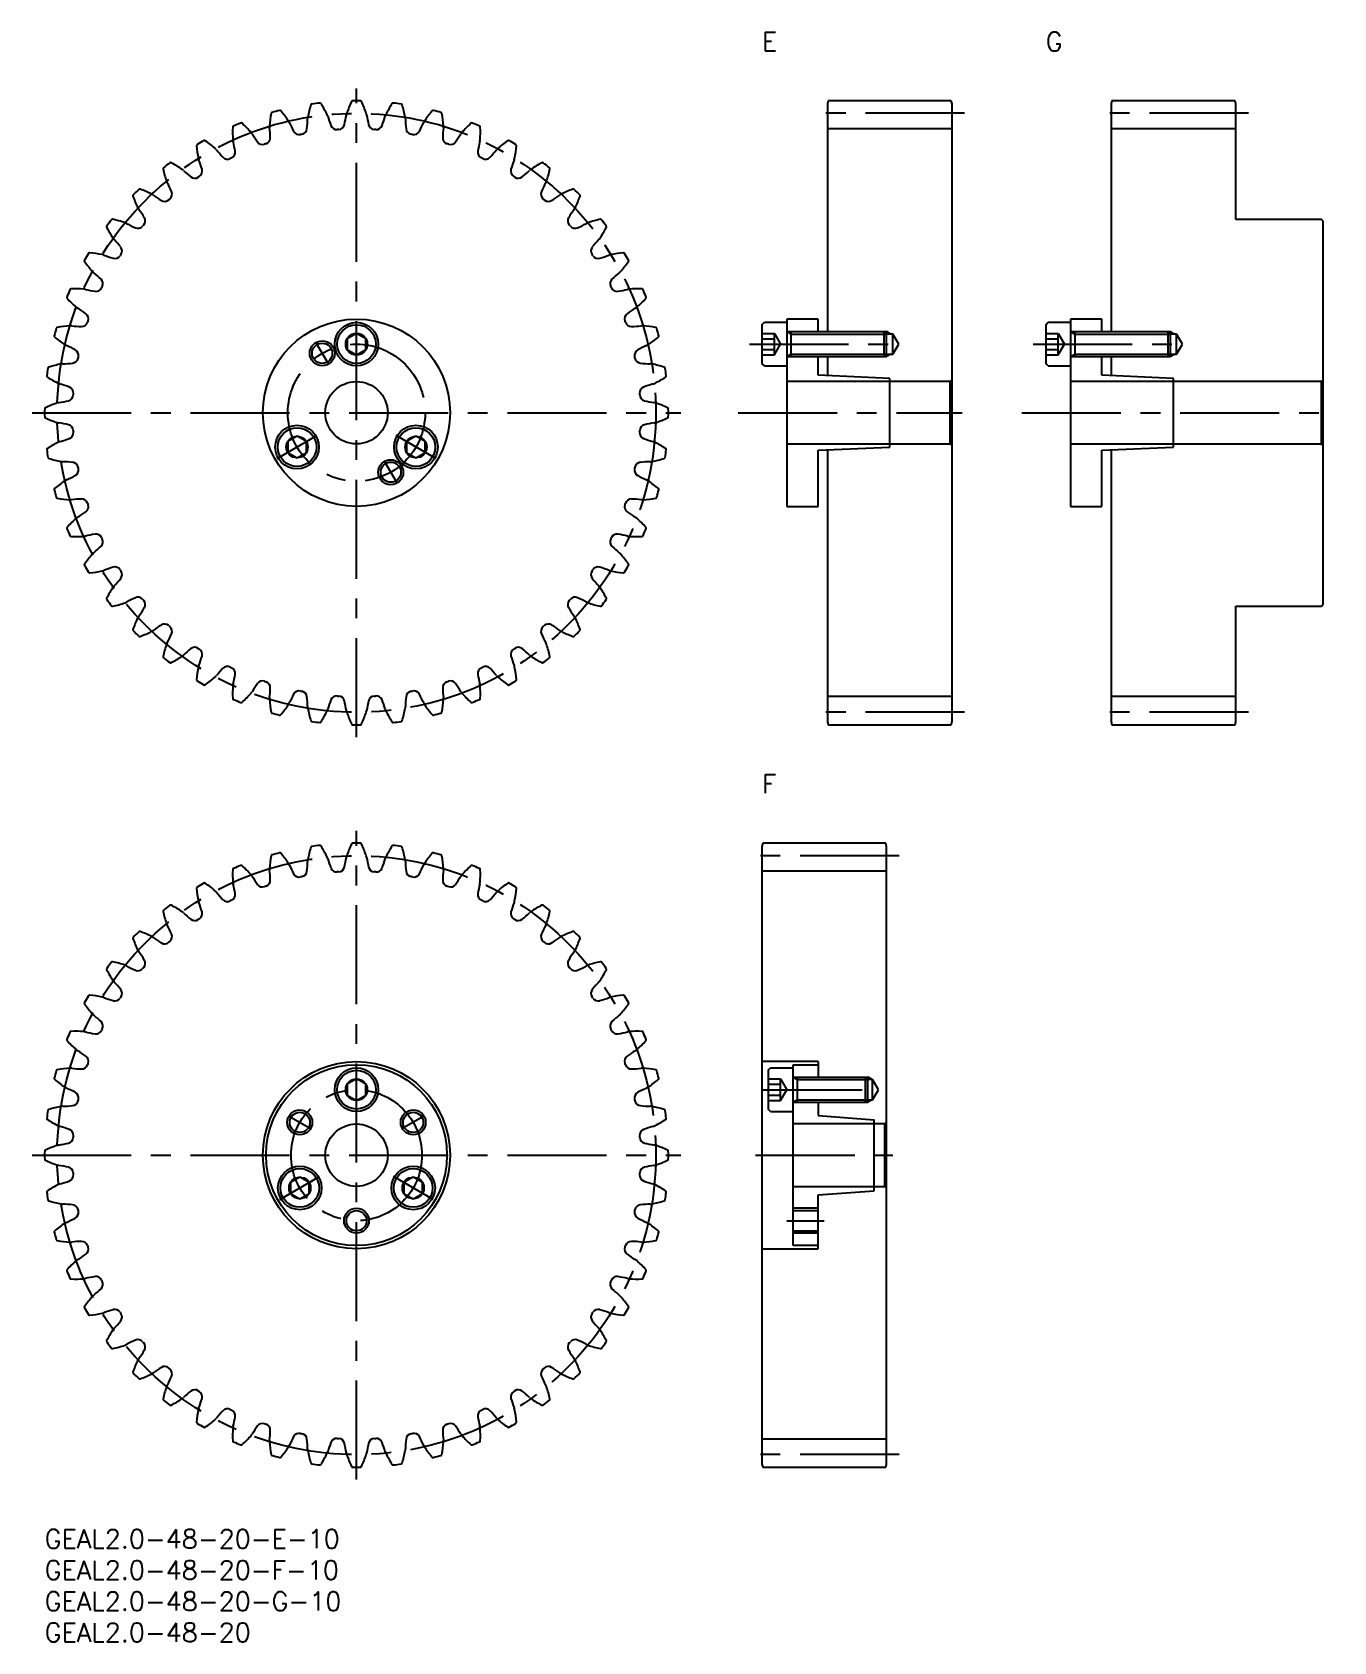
# Model space of a CAD drawing. Extents: x -2 to 207, y -18 to 240.
import ezdxf

# ---------------------------------------------------------------- set-up
doc = ezdxf.new("R2010")
doc.units = 0
doc.header["$LTSCALE"] = 0.5
doc.linetypes.add('CENTER', pattern=[50.8, 31.75, -6.35, 6.35, -6.35])
for name, color, linetype in [('MSM_CENTER', 1, 'CENTER'), ('MSM_CONTINUOUS', 7, 'CONTINUOUS'), ('MSM_NARROW', 5, 'CONTINUOUS'), ('MSM_PART_NUMBER', 7, 'CONTINUOUS')]:
    doc.layers.add(name, color=color, linetype=linetype)
doc.styles.get("Standard").update_dxf_attribs({"font": 'txt.shx', "height": 1, "bigfont": 'bigfont.shx'})

# ---------------------------------------------------------------- blocks, each defined once
blk = doc.blocks.new('*U3')
at = {"layer": 'MSM_PART_NUMBER'}
blk.add_text('GEAL2.0-48-20-F-10', height=3, dxfattribs=at).set_placement((0, -8))
blk = doc.blocks.new('*U4')
at = {"layer": 'MSM_PART_NUMBER'}
blk.add_text('GEAL2.0-48-20-E-10', height=3, dxfattribs=at).set_placement((0, -3))
blk = doc.blocks.new('*U5')
at = {"layer": 'MSM_PART_NUMBER'}
blk.add_text('GEAL2.0-48-20-G-10', height=3, dxfattribs=at).set_placement((0, -13))
blk = doc.blocks.new('*U6')
at = {"layer": 'MSM_PART_NUMBER'}
blk.add_text('F', height=3, dxfattribs=at).set_placement((115, 118))
blk = doc.blocks.new('*U7')
at = {"layer": 'MSM_PART_NUMBER'}
blk.add_text('GEAL2.0-48-20', height=3, dxfattribs=at).set_placement((0, -18))
blk = doc.blocks.new('*U8')
at = {"layer": 'MSM_PART_NUMBER'}
blk.add_text('E', height=3, dxfattribs=at).set_placement((115, 237))
blk = doc.blocks.new('*U9')
at = {"layer": 'MSM_PART_NUMBER'}
blk.add_text('G', height=3, dxfattribs=at).set_placement((160.5, 237))

msp = doc.modelspace()

# ---------------------------------------------------------------- linework, layer by layer
at = {"layer": 'MSM_CENTER'}
for p, q in [((50, 127), (50, 231)), ((147.5, 227), (123.5, 227)), ((193, 227), (169, 227)), ((43.45, 190.34), (45.55, 186.71)), ((113, 190), (137.51, 190)), ((158.5, 190), (183.01, 190)), ((-2, 179), (102, 179)), ((111.17, 179), (147.12, 179)), ((156.67, 179), (206.7, 179)), ((37.29, 171.66), (43.66, 175.34)), ((62.71, 171.66), (56.34, 175.34)), ((56.55, 167.66), (54.45, 171.29)), ((147.5, 131), (123.5, 131)), ((193, 131), (169, 131)), ((50, 8), (50, 112)), ((137, 108), (113, 108)), ((115.2, 70.5), (134.17, 70.5)), ((39.09, 66.3), (42.73, 64.2)), ((60.91, 66.3), (57.27, 64.2)), ((-2, 60), (102, 60)), ((114, 60), (136, 60)), ((37.72, 52.91), (44.09, 56.59)), ((62.28, 52.91), (55.91, 56.59)), ((119, 49.5), (125, 49.5)), ((137, 12), (113, 12))]:
    msp.add_line(p, q, dxfattribs=at)
for centre, radius in [((50, 179), 48), ((50, 179), 11), ((50, 60), 48), ((50, 60), 10.5)]:
    msp.add_circle(centre, radius, dxfattribs=at)
at = {"layer": 'MSM_CONTINUOUS'}
for p, q in [((125.63, 229), (125.5, 228.5)), ((125.5, 228.5), (125.5, 192)), ((145.37, 229), (125.63, 229)), ((145.5, 228.5), (145.37, 229)), ((145.5, 129.5), (145.5, 228.5)), ((171.13, 229), (171, 228.5)), ((171, 228.5), (171, 192)), ((190.87, 229), (171.13, 229)), ((191, 228.5), (190.87, 229)), ((191, 210), (191, 228.5)), ((145.5, 224.5), (125.5, 224.5)), ((191, 224.5), (171, 224.5)), ((204.7, 210), (191, 210)), ((205, 209.7), (204.7, 210)), ((205, 148.3), (205, 209.7)), ((115, 193.1), (115.4, 193.5)), ((115.4, 193.5), (119, 193.5)), ((119, 194), (119, 164)), ((124, 194), (119, 194)), ((124, 192), (124, 194)), ((160.5, 193.1), (160.9, 193.5)), ((160.9, 193.5), (164.5, 193.5)), ((164.5, 194), (164.5, 164)), ((169.5, 194), (164.5, 194)), ((169.5, 192), (169.5, 194)), ((50, 191.73), (48.5, 190.87)), ((51.5, 190.87), (50, 191.73)), ((115, 193.1), (115, 186.9)), ((115, 191.73), (117, 191.73)), ((117, 191.73), (118, 190)), ((117, 188.27), (117, 191.73)), ((119, 192), (134.62, 192)), ((119.66, 192), (119.66, 188)), ((134.62, 188), (134.62, 192)), ((135, 191.62), (134.62, 192)), ((136, 191.62), (135, 191.62)), ((135, 188.38), (135, 191.62)), ((136.94, 190), (136, 191.62)), ((136, 188.38), (136, 191.62)), ((160.5, 193.1), (160.5, 186.9)), ((160.5, 191.73), (162.5, 191.73)), ((162.5, 191.73), (163.5, 190)), ((162.5, 188.27), (162.5, 191.73)), ((164.5, 192), (180.12, 192)), ((165.16, 192), (165.16, 188)), ((180.12, 188), (180.12, 192)), ((180.5, 191.62), (180.12, 192)), ((181.5, 191.62), (180.5, 191.62)), ((180.5, 188.38), (180.5, 191.62)), ((182.44, 190), (181.5, 191.62)), ((181.5, 188.38), (181.5, 191.62)), ((48.5, 190.87), (48.5, 189.13)), ((48.5, 189.13), (50, 188.27)), ((50, 188.27), (51.5, 189.13)), ((51.5, 189.13), (51.5, 190.87)), ((115, 190.87), (117, 190.87)), ((115, 189.13), (117, 189.13)), ((117, 188.27), (118, 190)), ((134.62, 188), (135, 188.38)), ((135, 188.38), (136, 188.38)), ((136, 188.38), (136.94, 190)), ((160.5, 190.87), (162.5, 190.87)), ((160.5, 189.13), (162.5, 189.13)), ((162.5, 188.27), (163.5, 190)), ((180.12, 188), (180.5, 188.38)), ((180.5, 188.38), (181.5, 188.38)), ((181.5, 188.38), (182.44, 190)), ((115, 188.27), (117, 188.27)), ((115.4, 186.5), (115, 186.9)), ((115.4, 186.5), (119, 186.5)), ((119, 188), (134.62, 188)), ((124, 185), (124, 188)), ((125.5, 188), (125.5, 184.93)), ((160.5, 188.27), (162.5, 188.27)), ((160.9, 186.5), (160.5, 186.9)), ((160.9, 186.5), (164.5, 186.5)), ((164.5, 188), (180.12, 188)), ((169.5, 185), (169.5, 188)), ((171, 188), (171, 184.93)), ((145.2, 184), (119, 184)), ((135.5, 184.5), (124, 185)), ((135.5, 173.5), (135.5, 184.5)), ((145.5, 184.3), (145.2, 184)), ((145.2, 174), (145.2, 184)), ((204.7, 184), (164.5, 184)), ((181, 184.5), (169.5, 185)), ((181, 173.5), (181, 184.5)), ((205, 184.3), (204.7, 184)), ((204.7, 174), (204.7, 184)), ((40.47, 175.23), (38.97, 174.37)), ((38.97, 174.37), (38.97, 172.63)), ((41.97, 174.37), (40.47, 175.23)), ((41.97, 172.63), (41.97, 174.37)), ((59.53, 175.23), (58.03, 174.37)), ((58.03, 174.37), (58.03, 172.63)), ((61.03, 174.37), (59.53, 175.23)), ((61.03, 172.63), (61.03, 174.37)), ((119, 174), (145.2, 174)), ((124, 173), (135.5, 173.5)), ((124, 164), (124, 173)), ((125.5, 173.07), (125.5, 129.5)), ((145.2, 174), (145.5, 173.7)), ((164.5, 174), (204.7, 174)), ((169.5, 173), (181, 173.5)), ((169.5, 164), (169.5, 173)), ((171, 173.07), (171, 129.5)), ((204.7, 174), (205, 173.7)), ((38.97, 172.63), (40.47, 171.77)), ((40.47, 171.77), (41.97, 172.63)), ((58.03, 172.63), (59.53, 171.77)), ((59.53, 171.77), (61.03, 172.63)), ((119, 164), (124, 164)), ((164.5, 164), (169.5, 164)), ((191, 129.5), (191, 148)), ((191, 148), (204.7, 148)), ((204.7, 148), (205, 148.3)), ((145.5, 133.5), (125.5, 133.5)), ((191, 133.5), (171, 133.5)), ((125.5, 129.5), (125.63, 129)), ((125.63, 129), (145.37, 129)), ((145.37, 129), (145.5, 129.5)), ((171, 129.5), (171.13, 129)), ((171.13, 129), (190.87, 129)), ((190.87, 129), (191, 129.5)), ((115.13, 110), (115, 109.5)), ((115, 109.5), (115, 10.5)), ((134.87, 110), (115.13, 110)), ((135, 109.5), (134.87, 110)), ((135, 10.5), (135, 109.5)), ((135, 105.5), (115, 105.5)), ((124, 75), (115, 75)), ((124, 75), (124, 72.5)), ((116, 73.6), (116.4, 74)), ((116, 73.6), (116, 67.4)), ((116.4, 74), (120, 74)), ((120, 45.5), (120, 74.5)), ((120, 74.5), (124, 74.5)), ((120, 72.5), (131.62, 72.5)), ((120.66, 72.5), (120.66, 68.5)), ((131.62, 68.5), (131.62, 72.5)), ((132, 72.12), (131.62, 72.5)), ((50, 72.23), (48.5, 71.37)), ((48.5, 71.37), (48.5, 69.63)), ((51.5, 71.37), (50, 72.23)), ((51.5, 69.63), (51.5, 71.37)), ((116, 72.23), (118, 72.23)), ((116, 71.37), (118, 71.37)), ((118, 72.23), (119, 70.5)), ((118, 68.77), (118, 72.23)), ((118, 68.77), (119, 70.5)), ((132.75, 72.12), (131.95, 72.12)), ((132, 68.88), (132, 72.12)), ((132.75, 68.88), (132.75, 72.12)), ((133.69, 70.5), (132.75, 72.12)), ((132.75, 68.88), (133.69, 70.5)), ((48.5, 69.63), (50, 68.77)), ((50, 68.77), (51.5, 69.63)), ((116, 69.63), (118, 69.63)), ((116, 68.77), (118, 68.77)), ((116.4, 67), (116, 67.4)), ((120, 68.5), (131.62, 68.5)), ((124, 68.5), (124, 66.38)), ((131.62, 68.5), (132, 68.88)), ((131.95, 68.88), (132.75, 68.88)), ((116.4, 67), (120, 67)), ((134.7, 65), (120, 65)), ((124, 66.38), (133, 65.69)), ((133, 54.31), (133, 65.69)), ((135, 65.3), (134.7, 65)), ((134.7, 55), (134.7, 65)), ((40.91, 56.48), (39.41, 55.62)), ((39.41, 55.62), (39.41, 53.88)), ((42.41, 55.62), (40.91, 56.48)), ((42.41, 53.88), (42.41, 55.62)), ((59.09, 56.48), (57.59, 55.62)), ((57.59, 55.62), (57.59, 53.88)), ((60.59, 55.62), (59.09, 56.48)), ((60.59, 53.88), (60.59, 55.62)), ((120, 55), (134.7, 55)), ((124, 53.63), (133, 54.31)), ((134.7, 55), (135, 54.7)), ((39.41, 53.88), (40.91, 53.02)), ((40.91, 53.02), (42.41, 53.88)), ((57.59, 53.88), (59.09, 53.02)), ((59.09, 53.02), (60.59, 53.88)), ((124, 45), (124, 53.63)), ((120, 51.12), (124, 51.12)), ((120, 47.88), (124, 47.88)), ((115, 45), (124, 45)), ((124, 45.5), (120, 45.5)), ((135, 14.5), (115, 14.5)), ((115, 10.5), (115.13, 10)), ((134.87, 10), (135, 10.5)), ((115.13, 10), (134.87, 10))]:
    msp.add_line(p, q, dxfattribs=at)
for centre, radius in [((50, 179), 15), ((50, 190), 3.5), ((50, 190), 3.1), ((50, 190), 1.73), ((44.5, 188.53), 1.62), ((50, 179), 5), ((40.47, 173.5), 3.5), ((40.47, 173.5), 3.1), ((59.53, 173.5), 3.5), ((59.53, 173.5), 3.1), ((40.47, 173.5), 1.73), ((59.53, 173.5), 1.73), ((55.5, 169.47), 1.62), ((50, 60), 15), ((50, 60), 14.5), ((50, 70.5), 3.5), ((50, 70.5), 3.1), ((50, 70.5), 1.73), ((40.91, 65.25), 1.62), ((50, 60), 5), ((59.09, 65.25), 1.62), ((40.91, 54.75), 3.5), ((40.91, 54.75), 3.1), ((59.09, 54.75), 3.5), ((59.09, 54.75), 3.1), ((40.91, 54.75), 1.73), ((59.09, 54.75), 1.73), ((50, 49.5), 1.62)]:
    msp.add_circle(centre, radius, dxfattribs=at)
for centre, radius, start, end in [((36.51, 226.94), 0.2, 105.721, 169.5115), ((50, 179), 50, 104.279, 105.721), ((37.72, 227.26), 0.2, 40.4885, 104.279), ((25.7, 217), 16, 33.125, 40.4885), ((57.91, 223.41), 16, 162.0115, 169.375), ((42.88, 228.29), 0.2, 98.221, 162.0115), ((50, 179), 50, 96.779, 98.221), ((44.12, 228.45), 0.2, 32.9885, 96.779), ((30.87, 219.85), 16, 25.625, 32.9885), ((63.64, 222), 16, 154.5115, 161.875), ((49.37, 228.8), 0.2, 90.721, 154.5115), ((50, 179), 50, 89.279, 90.721), ((50.63, 228.8), 0.2, 25.4885, 89.279), ((36.36, 222), 16, 18.125, 25.4885), ((69.13, 219.85), 16, 147.0115, 154.375), ((55.88, 228.45), 0.2, 83.221, 147.0115), ((50, 179), 50, 81.779, 83.221), ((57.12, 228.29), 0.2, 17.9885, 81.779), ((42.09, 223.41), 16, 10.625, 17.9885), ((74.3, 217), 16, 139.5115, 146.875), ((62.28, 227.26), 0.2, 75.721, 139.5114), ((50, 179), 50, 74.279, 75.721), ((63.49, 226.94), 0.2, 10.4885, 74.279), ((46.14, 223.94), 16, 177.0115, 184.375), ((30.36, 224.77), 0.2, 113.221, 177.0115), ((50, 179), 50, 111.779, 113.221), ((31.52, 225.25), 0.2, 47.9885, 111.779), ((20.95, 213.51), 16, 40.625, 47.9885), ((37.72, 224.84), 1.65, 176.8749, 186.1452), ((52.04, 224.06), 16, 169.5115, 176.875), ((16.98, 222.61), 19.2, 1.4597, 6.1453), ((37.72, 224.84), 1.65, 23.8548, 33.1251), ((56.79, 233.28), 19.2, 203.8547, 208.5403), ((41.06, 224.63), 1, 281.0878, 353.9597), ((22.96, 226.55), 19.2, 353.9597, 358.6453), ((43.81, 226.05), 1.65, 169.3749, 178.6452), ((43.81, 226.05), 1.65, 16.3548, 25.6251), ((63.81, 231.93), 19.2, 196.3547, 201.0403), ((46.83, 225.39), 1, 201.0403, 273.9123), ((47.09, 225.41), 1, 273.5878, 346.4597), ((29.4, 229.67), 19.2, 346.4597, 351.1453), ((50, 226.46), 1.65, 161.8749, 171.1452), ((50, 226.46), 1.65, 8.8548, 18.1251), ((70.6, 229.67), 19.2, 188.8547, 193.5403), ((52.91, 225.41), 1, 193.5403, 266.4122), ((53.17, 225.39), 1, 266.0877, 338.9597), ((36.19, 231.93), 19.2, 338.9597, 343.6453), ((56.19, 226.05), 1.65, 154.3749, 163.6452), ((56.19, 226.05), 1.65, 1.3548, 10.6251), ((77.04, 226.55), 19.2, 181.3547, 186.0403), ((58.94, 224.63), 1, 186.0403, 258.9122), ((43.21, 233.28), 19.2, 331.4597, 336.1453), ((62.28, 224.84), 1.65, 146.8749, 156.1452), ((47.96, 224.06), 16, 3.125, 10.4885), ((83.02, 222.61), 19.2, 173.8547, 178.5403), ((62.28, 224.84), 1.65, 353.8548, 3.1251), ((79.05, 213.51), 16, 132.0115, 139.375), ((68.48, 225.25), 0.2, 68.221, 132.0115), ((50, 179), 50, 66.779, 68.221), ((69.64, 224.77), 0.2, 2.9885, 66.779), ((53.86, 223.94), 16, 355.625, 2.9885), ((24.56, 221.81), 0.2, 120.721, 184.5115), ((50, 179), 50, 119.279, 120.721), ((25.64, 222.44), 0.2, 55.4885, 119.279), ((16.69, 209.42), 16, 48.125, 55.4885), ((31.84, 222.85), 1.65, 184.3749, 193.6452), ((11.57, 217.93), 19.2, 8.9597, 13.6453), ((31.84, 222.85), 1.65, 31.3548, 40.6251), ((49.65, 233.7), 19.2, 211.3547, 216.0403), ((34.93, 222.99), 1, 216.0403, 288.9123), ((50, 179), 45.5, 108.5878, 108.9122), ((35.18, 223.07), 1, 288.5878, 1.4597), ((40.8, 224.58), 1, 208.5403, 281.4123), ((50, 179), 45.5, 101.0878, 101.4122), ((50, 179), 45.5, 93.5878, 93.9122), ((50, 179), 45.5, 86.0878, 86.4122), ((50, 179), 45.5, 78.5878, 78.9122), ((59.2, 224.58), 1, 258.5878, 331.4597), ((64.82, 223.07), 1, 178.5403, 251.4122), ((50, 179), 45.5, 71.0878, 71.4122), ((65.07, 222.99), 1, 251.0878, 323.9597), ((50.35, 233.7), 19.2, 323.9597, 328.6453), ((68.16, 222.85), 1.65, 139.3749, 148.6452), ((88.43, 217.93), 19.2, 166.3547, 171.0403), ((68.16, 222.85), 1.65, 346.3548, 355.6251), ((83.31, 209.42), 16, 124.5115, 131.875), ((74.36, 222.44), 0.2, 60.721, 124.5116), ((50, 179), 50, 59.279, 60.721), ((75.44, 221.81), 0.2, 355.4885, 59.279), ((40.31, 223.05), 16, 184.5115, 191.875), ((26.27, 220.1), 1.65, 191.8749, 201.1452), ((6.82, 212.58), 19.2, 16.4597, 21.1453), ((26.27, 220.1), 1.65, 38.8548, 48.1251), ((42.51, 233.18), 19.2, 218.8547, 223.5403), ((29.32, 220.65), 1, 223.5403, 296.4123), ((50, 179), 45.5, 116.0878, 116.4122), ((29.55, 220.76), 1, 296.0878, 8.9597), ((70.45, 220.76), 1, 171.0403, 243.9122), ((50, 179), 45.5, 63.5878, 63.9122), ((70.68, 220.65), 1, 243.5878, 316.4597), ((57.49, 233.18), 19.2, 316.4597, 321.1453), ((73.73, 220.1), 1.65, 131.8749, 141.1452), ((93.18, 212.58), 19.2, 158.8547, 163.5403), ((73.73, 220.1), 1.65, 338.8548, 348.1251), ((59.69, 223.05), 16, 348.125, 355.4885), ((19.19, 218.12), 0.2, 128.221, 192.0115), ((34.64, 221.41), 16, 192.0115, 199.375), ((50, 179), 50, 126.779, 128.221), ((20.18, 218.89), 0.2, 62.9885, 126.779), ((13.01, 204.81), 16, 55.625, 62.9885), ((21.11, 216.65), 1.65, 46.3548, 55.6251), ((35.5, 231.74), 19.2, 226.3547, 231.0403), ((24.06, 217.59), 1, 231.0403, 303.9123), ((50, 179), 45.5, 123.5878, 123.9122), ((24.28, 217.74), 1, 303.5878, 16.4597), ((75.72, 217.74), 1, 163.5403, 236.4122), ((50, 179), 45.5, 56.0878, 56.4122), ((75.94, 217.59), 1, 236.0878, 308.9597), ((64.5, 231.74), 19.2, 308.9597, 313.6453), ((78.89, 216.65), 1.65, 124.3749, 133.6452), ((86.99, 204.81), 16, 117.0115, 124.375), ((79.82, 218.89), 0.2, 53.221, 117.0115), ((50, 179), 50, 51.779, 53.221), ((65.36, 221.41), 16, 340.625, 347.9885), ((80.81, 218.12), 0.2, 347.9885, 51.779), ((50, 179), 50, 134.279, 135.721), ((15.23, 214.65), 0.2, 70.4885, 134.279), ((9.95, 199.76), 16, 63.125, 70.4885), ((21.11, 216.65), 1.65, 199.3749, 208.6452), ((2.81, 206.66), 19.2, 23.9597, 28.6453), ((19.44, 214.05), 1, 311.0878, 23.9597), ((80.56, 214.05), 1, 156.0403, 228.9122), ((97.19, 206.66), 19.2, 151.3547, 156.0403), ((78.89, 216.65), 1.65, 331.3548, 340.6251), ((90.05, 199.76), 16, 109.5115, 116.875), ((84.77, 214.65), 0.2, 45.721, 109.5115), ((50, 179), 50, 44.279, 45.721), ((14.35, 213.77), 0.2, 135.721, 199.5115), ((29.24, 219.05), 16, 199.5115, 206.875), ((16.44, 212.56), 1.65, 206.8749, 216.1452), ((-0.4, 200.26), 19.2, 31.4597, 36.1453), ((16.44, 212.56), 1.65, 53.8548, 63.1251), ((28.74, 229.4), 19.2, 233.8547, 238.5403), ((19.24, 213.87), 1, 238.5403, 311.4123), ((50, 179), 45.5, 131.0878, 131.4122), ((50, 179), 45.5, 48.5878, 48.9122), ((80.76, 213.87), 1, 228.5878, 301.4597), ((71.26, 229.4), 19.2, 301.4597, 306.1453), ((83.56, 212.56), 1.65, 116.8749, 126.1452), ((100.4, 200.26), 19.2, 143.8547, 148.5403), ((83.56, 212.56), 1.65, 323.8548, 333.1251), ((70.76, 219.05), 16, 333.125, 340.4885), ((85.65, 213.77), 0.2, 340.4885, 44.279), ((50, 179), 50, 141.779, 143.221), ((10.88, 209.81), 0.2, 77.9885, 141.779), ((7.59, 194.36), 16, 70.625, 77.9885), ((12.35, 207.89), 1.65, 61.3548, 70.6251), ((22.34, 226.19), 19.2, 241.3547, 246.0403), ((50, 179), 45.5, 138.5878, 138.9122), ((15.13, 209.76), 1, 318.5878, 31.4597), ((84.87, 209.76), 1, 148.5403, 221.4122), ((50, 179), 45.5, 41.0878, 41.4122), ((77.66, 226.19), 19.2, 293.9597, 298.6453), ((87.65, 207.89), 1.65, 109.3749, 118.6452), ((92.41, 194.36), 16, 102.0115, 109.375), ((89.12, 209.81), 0.2, 38.221, 102.0116), ((50, 179), 50, 36.779, 38.221), ((10.11, 208.82), 0.2, 143.221, 207.0115), ((24.19, 215.99), 16, 207.0115, 214.375), ((12.35, 207.89), 1.65, 214.3749, 223.6452), ((-2.74, 193.5), 19.2, 38.9597, 43.6453), ((14.95, 209.56), 1, 246.0403, 318.9123), ((85.05, 209.56), 1, 221.0878, 293.9597), ((102.74, 193.5), 19.2, 136.3547, 141.0403), ((87.65, 207.89), 1.65, 316.3548, 325.6251), ((75.81, 215.99), 16, 325.625, 332.9885), ((89.89, 208.82), 0.2, 332.9885, 36.779), ((50, 179), 50, 149.279, 150.721), ((7.19, 204.44), 0.2, 85.4885, 149.279), ((5.95, 188.69), 16, 78.125, 85.4885), ((8.9, 202.73), 1.65, 68.8548, 78.1251), ((16.42, 222.18), 19.2, 248.8547, 253.5403), ((11.26, 204.72), 1, 253.5403, 326.4123), ((50, 179), 45.5, 146.0878, 146.4122), ((11.41, 204.94), 1, 326.0877, 38.9597), ((88.59, 204.94), 1, 141.0403, 213.9122), ((50, 179), 45.5, 33.5878, 33.9122), ((88.74, 204.72), 1, 213.5878, 286.4597), ((83.58, 222.18), 19.2, 286.4597, 291.1453), ((91.1, 202.73), 1.65, 101.8749, 111.1452), ((94.05, 188.69), 16, 94.5115, 101.875), ((92.81, 204.44), 0.2, 30.721, 94.5115), ((50, 179), 50, 29.279, 30.721), ((6.56, 203.36), 0.2, 150.721, 214.5115), ((19.58, 212.31), 16, 214.5115, 221.875), ((8.9, 202.73), 1.65, 221.8749, 231.1452), ((-4.18, 186.49), 19.2, 46.4597, 51.1453), ((104.18, 186.49), 19.2, 128.8547, 133.5403), ((91.1, 202.73), 1.65, 308.8548, 318.1251), ((80.42, 212.31), 16, 318.125, 325.4885), ((93.44, 203.36), 0.2, 325.4885, 29.279), ((50, 179), 50, 156.779, 158.221), ((4.23, 198.64), 0.2, 92.9885, 156.7787), ((5.06, 182.86), 16, 85.625, 92.9885), ((6.15, 197.16), 1.65, 76.3548, 85.6251), ((11.07, 217.43), 19.2, 256.3547, 261.0403), ((8.24, 199.45), 1, 261.0403, 333.9123), ((8.35, 199.68), 1, 333.5877, 46.4597), ((50, 179), 45.5, 153.5878, 153.9122), ((91.65, 199.68), 1, 133.5403, 206.4122), ((50, 179), 45.5, 26.0878, 26.4122), ((91.76, 199.45), 1, 206.0878, 278.9597), ((88.93, 217.43), 19.2, 278.9597, 283.6453), ((93.85, 197.16), 1.65, 94.3749, 103.6452), ((94.94, 182.86), 16, 87.0115, 94.375), ((95.77, 198.64), 0.2, 23.221, 87.0116), ((50, 179), 50, 21.779, 23.221), ((3.75, 197.48), 0.2, 158.221, 222.0115), ((15.49, 208.05), 16, 222.0115, 229.375), ((84.51, 208.05), 16, 310.625, 317.9885), ((96.25, 197.48), 0.2, 317.9885, 21.779), ((6.15, 197.16), 1.65, 229.3749, 238.6452), ((-4.7, 179.35), 19.2, 53.9597, 58.6453), ((5.93, 193.82), 1, 268.5403, 341.4123), ((6.01, 194.07), 1, 341.0877, 53.9597), ((50, 179), 45.5, 161.0878, 161.4122), ((93.99, 194.07), 1, 126.0403, 198.9122), ((50, 179), 45.5, 18.5878, 18.9122), ((94.07, 193.82), 1, 198.5878, 271.4597), ((104.7, 179.35), 19.2, 121.3547, 126.0403), ((93.85, 197.16), 1.65, 301.3548, 310.6251), ((50, 179), 50, 164.279, 165.721), ((1.74, 191.28), 0.2, 165.721, 229.5115), ((12, 203.3), 16, 229.5115, 236.875), ((2.06, 192.49), 0.2, 100.4885, 164.2787), ((4.94, 176.96), 16, 93.125, 100.4885), ((4.16, 191.28), 1.65, 83.8548, 93.1251), ((6.39, 212.02), 19.2, 263.8547, 268.5403), ((93.61, 212.02), 19.2, 271.4597, 276.1453), ((95.84, 191.28), 1.65, 86.8749, 96.1452), ((95.06, 176.96), 16, 79.5115, 86.875), ((88, 203.3), 16, 303.125, 310.4885), ((97.94, 192.49), 0.2, 15.721, 79.5115), ((50, 179), 50, 14.279, 15.721), ((98.26, 191.28), 0.2, 310.4885, 14.279), ((4.16, 191.28), 1.65, 236.8749, 246.1452), ((-4.28, 172.21), 19.2, 61.4597, 66.1453), ((4.42, 188.2), 1, 348.5877, 61.4597), ((95.58, 188.2), 1, 118.5403, 191.4122), ((104.28, 172.21), 19.2, 113.8547, 118.5403), ((95.84, 191.28), 1.65, 293.8548, 303.1251), ((50, 179), 50, 171.779, 173.221), ((0.71, 186.12), 0.2, 107.9885, 171.779), ((5.59, 171.09), 16, 100.625, 107.9885), ((2.95, 185.19), 1.65, 91.3548, 100.6251), ((2.45, 206.04), 19.2, 271.3547, 276.0403), ((4.37, 187.94), 1, 276.0403, 348.9123), ((50, 179), 45.5, 168.5878, 168.9122), ((50, 179), 45.5, 11.0878, 11.4122), ((95.63, 187.94), 1, 191.0878, 263.9597), ((97.55, 206.04), 19.2, 263.9597, 268.6453), ((97.05, 185.19), 1.65, 79.3749, 88.6452), ((94.41, 171.09), 16, 72.0115, 79.375), ((99.29, 186.12), 0.2, 8.221, 72.0115), ((50, 179), 50, 6.779, 8.221), ((0.55, 184.88), 0.2, 173.221, 237.0115), ((9.15, 198.13), 16, 237.0115, 244.375), ((2.95, 185.19), 1.65, 244.3749, 253.6452), ((-2.93, 165.19), 19.2, 68.9597, 73.6453), ((102.93, 165.19), 19.2, 106.3547, 111.0403), ((97.05, 185.19), 1.65, 286.3548, 295.6251), ((90.85, 198.13), 16, 295.625, 302.9885), ((99.45, 184.88), 0.2, 302.9885, 6.779), ((2.54, 179), 1.65, 98.8548, 108.1251), ((-0.67, 199.6), 19.2, 278.8547, 283.5403), ((3.59, 181.91), 1, 283.5403, 356.4123), ((3.61, 182.17), 1, 356.0877, 68.9597), ((50, 179), 45.5, 176.0878, 176.4122), ((96.39, 182.17), 1, 111.0403, 183.9122), ((50, 179), 45.5, 3.5878, 3.9122), ((96.41, 181.91), 1, 183.5878, 256.4597), ((100.67, 199.6), 19.2, 256.4597, 261.1453), ((97.46, 179), 1.65, 71.8749, 81.1452), ((0.2, 179.63), 0.2, 115.4885, 179.279), ((50, 179), 50, 179.279, 180.721), ((0.2, 178.37), 0.2, 180.721, 244.5115), ((7, 165.36), 16, 108.125, 115.4885), ((7, 192.64), 16, 244.5115, 251.875), ((93, 165.36), 16, 64.5115, 71.875), ((93, 192.64), 16, 288.125, 295.4885), ((99.8, 179.63), 0.2, 0.721, 64.5115), ((99.8, 178.37), 0.2, 295.4885, 359.279), ((50, 179), 50, 359.279, 0.721), ((2.54, 179), 1.65, 251.8749, 261.1452), ((-0.67, 158.4), 19.2, 76.4597, 81.1453), ((3.59, 176.09), 1, 3.5878, 76.4597), ((3.61, 175.83), 1, 291.0403, 3.9123), ((50, 179), 45.5, 183.5878, 183.9122), ((50, 179), 45.5, 356.0878, 356.4122), ((96.39, 175.83), 1, 176.0878, 248.9597), ((96.41, 176.09), 1, 103.5403, 176.4122), ((100.67, 158.4), 19.2, 98.8547, 103.5403), ((97.46, 179), 1.65, 278.8548, 288.1251), ((0.55, 173.12), 0.2, 122.9885, 186.779), ((50, 179), 50, 186.779, 188.221), ((9.15, 159.87), 16, 115.625, 122.9885), ((2.95, 172.81), 1.65, 106.3548, 115.6251), ((-2.93, 192.81), 19.2, 286.3547, 291.0403), ((102.93, 192.81), 19.2, 248.9597, 253.6453), ((97.05, 172.81), 1.65, 64.3749, 73.6452), ((90.85, 159.87), 16, 57.0115, 64.375), ((50, 179), 50, 351.779, 353.221), ((99.45, 173.12), 0.2, 353.221, 57.0116), ((0.71, 171.88), 0.2, 188.221, 252.0115), ((5.59, 186.91), 16, 252.0115, 259.375), ((2.95, 172.81), 1.65, 259.3749, 268.6452), ((2.45, 151.96), 19.2, 83.9597, 88.6453), ((4.37, 170.06), 1, 11.0877, 83.9597), ((95.63, 170.06), 1, 96.0403, 168.9122), ((97.55, 151.96), 19.2, 91.3547, 96.0403), ((97.05, 172.81), 1.65, 271.3548, 280.6251), ((94.41, 186.91), 16, 280.625, 287.9885), ((99.29, 171.88), 0.2, 287.9885, 351.779), ((12, 154.7), 16, 123.125, 130.4885), ((4.16, 166.72), 1.65, 113.8548, 123.1251), ((-4.28, 185.79), 19.2, 293.8547, 298.5403), ((4.42, 169.8), 1, 298.5403, 11.4123), ((50, 179), 45.5, 191.0878, 191.4122), ((95.58, 169.8), 1, 168.5878, 241.4597), ((50, 179), 45.5, 348.5878, 348.9122), ((104.28, 185.79), 19.2, 241.4597, 246.1453), ((95.84, 166.72), 1.65, 56.8749, 66.1452), ((88, 154.7), 16, 49.5115, 56.875), ((1.74, 166.72), 0.2, 130.4885, 194.279), ((50, 179), 50, 194.279, 195.721), ((2.06, 165.51), 0.2, 195.721, 259.5115), ((4.94, 181.04), 16, 259.5115, 266.875), ((6.39, 145.98), 19.2, 91.4597, 96.1453), ((5.93, 164.18), 1, 18.5877, 91.4597), ((94.07, 164.18), 1, 88.5403, 161.4122), ((93.61, 145.98), 19.2, 83.8547, 88.5403), ((95.06, 181.04), 16, 273.125, 280.4885), ((97.94, 165.51), 0.2, 280.4885, 344.279), ((50, 179), 50, 344.279, 345.721), ((98.26, 166.72), 0.2, 345.721, 49.5115), ((4.16, 166.72), 1.65, 266.8749, 276.1452), ((-4.7, 178.65), 19.2, 301.3547, 306.0403), ((6.01, 163.93), 1, 306.0403, 18.9123), ((50, 179), 45.5, 198.5878, 198.9122), ((93.99, 163.93), 1, 161.0878, 233.9597), ((50, 179), 45.5, 341.0878, 341.4122), ((104.7, 178.65), 19.2, 233.9597, 238.6453), ((95.84, 166.72), 1.65, 263.8548, 273.1251), ((3.75, 160.52), 0.2, 137.9885, 201.779), ((50, 179), 50, 201.779, 203.221), ((15.49, 149.95), 16, 130.625, 137.9885), ((6.15, 160.84), 1.65, 121.3548, 130.6251), ((93.85, 160.84), 1.65, 49.3749, 58.6452), ((84.51, 149.95), 16, 42.0115, 49.375), ((50, 179), 50, 336.779, 338.221), ((96.25, 160.52), 0.2, 338.221, 42.0115), ((4.23, 159.36), 0.2, 203.221, 267.0115), ((5.06, 175.14), 16, 267.0115, 274.375), ((6.15, 160.84), 1.65, 274.3749, 283.6452), ((11.07, 140.57), 19.2, 98.9597, 103.6453), ((-4.18, 171.51), 19.2, 308.8547, 313.5403), ((8.24, 158.55), 1, 26.0877, 98.9597), ((8.35, 158.32), 1, 313.5403, 26.4123), ((50, 179), 45.5, 206.0878, 206.4122), ((91.65, 158.32), 1, 153.5877, 226.4597), ((50, 179), 45.5, 333.5878, 333.9122), ((91.76, 158.55), 1, 81.0403, 153.9122), ((104.18, 171.51), 19.2, 226.4597, 231.1453), ((88.93, 140.57), 19.2, 76.3547, 81.0403), ((93.85, 160.84), 1.65, 256.3548, 265.6251), ((94.94, 175.14), 16, 265.625, 272.9885), ((95.77, 159.36), 0.2, 272.9885, 336.779), ((19.58, 145.69), 16, 138.125, 145.4885), ((8.9, 155.27), 1.65, 128.8548, 138.1251), ((91.1, 155.27), 1.65, 41.8749, 51.1452), ((80.42, 145.69), 16, 34.5115, 41.875), ((6.56, 154.64), 0.2, 145.4885, 209.279), ((50, 179), 50, 209.279, 210.721), ((7.19, 153.56), 0.2, 210.721, 274.5115), ((5.95, 169.31), 16, 274.5115, 281.875), ((8.9, 155.27), 1.65, 281.8749, 291.1452), ((16.42, 135.82), 19.2, 106.4597, 111.1453), ((11.26, 153.28), 1, 33.5877, 106.4597), ((-2.74, 164.5), 19.2, 316.3547, 321.0403), ((50, 179), 45.5, 213.5878, 213.9122), ((11.41, 153.06), 1, 321.0403, 33.9123), ((88.59, 153.06), 1, 146.0877, 218.9597), ((50, 179), 45.5, 326.0878, 326.4122), ((102.74, 164.5), 19.2, 218.9597, 223.6453), ((88.74, 153.28), 1, 73.5403, 146.4122), ((83.58, 135.82), 19.2, 68.8547, 73.5403), ((91.1, 155.27), 1.65, 248.8548, 258.1251), ((94.05, 169.31), 16, 258.125, 265.4885), ((92.81, 153.56), 0.2, 265.4885, 329.279), ((50, 179), 50, 329.279, 330.721), ((93.44, 154.64), 0.2, 330.721, 34.5115), ((24.19, 142.01), 16, 145.625, 152.9885), ((12.35, 150.11), 1.65, 136.3548, 145.6251), ((87.65, 150.11), 1.65, 34.3749, 43.6452), ((75.81, 142.01), 16, 27.0115, 34.375), ((10.11, 149.18), 0.2, 152.9885, 216.779), ((50, 179), 50, 216.779, 218.221), ((10.88, 148.19), 0.2, 218.221, 282.0115), ((7.59, 163.64), 16, 282.0115, 289.375), ((12.35, 150.11), 1.65, 289.3749, 298.6452), ((22.34, 131.81), 19.2, 113.9597, 118.6453), ((14.95, 148.44), 1, 41.0877, 113.9597), ((-0.4, 157.74), 19.2, 323.8547, 328.5403), ((50, 179), 45.5, 221.0878, 221.4122), ((15.13, 148.24), 1, 328.5403, 41.4123), ((84.87, 148.24), 1, 138.5878, 211.4597), ((100.4, 157.74), 19.2, 211.4597, 216.1453), ((50, 179), 45.5, 318.5878, 318.9122), ((85.05, 148.44), 1, 66.0403, 138.9122), ((77.66, 131.81), 19.2, 61.3547, 66.0403), ((87.65, 150.11), 1.65, 241.3548, 250.6251), ((92.41, 163.64), 16, 250.625, 257.9885), ((89.12, 148.19), 0.2, 257.9885, 321.779), ((50, 179), 50, 321.779, 323.221), ((89.89, 149.18), 0.2, 323.221, 27.0115), ((29.24, 138.95), 16, 153.125, 160.4885), ((16.44, 145.44), 1.65, 143.8548, 153.1251), ((28.74, 128.6), 19.2, 121.4597, 126.1453), ((19.24, 144.13), 1, 48.5877, 121.4597), ((50, 179), 45.5, 228.5878, 228.9122), ((19.44, 143.95), 1, 336.0403, 48.9123), ((80.56, 143.95), 1, 131.0878, 203.9597), ((50, 179), 45.5, 311.0878, 311.4122), ((80.76, 144.13), 1, 58.5403, 131.4122), ((71.26, 128.6), 19.2, 53.8547, 58.5403), ((83.56, 145.44), 1.65, 26.8749, 36.1452), ((70.76, 138.95), 16, 19.5115, 26.875), ((14.35, 144.23), 0.2, 160.4885, 224.279), ((50, 179), 50, 224.279, 225.721), ((15.23, 143.35), 0.2, 225.721, 289.5115), ((9.95, 158.24), 16, 289.5115, 296.875), ((16.44, 145.44), 1.65, 296.8749, 306.1452), ((21.11, 141.35), 1.65, 151.3548, 160.6251), ((2.81, 151.34), 19.2, 331.3547, 336.0403), ((97.19, 151.34), 19.2, 203.9597, 208.6453), ((78.89, 141.35), 1.65, 19.3749, 28.6452), ((83.56, 145.44), 1.65, 233.8548, 243.1251), ((90.05, 158.24), 16, 243.125, 250.4885), ((84.77, 143.35), 0.2, 250.4885, 314.279), ((50, 179), 50, 314.279, 315.721), ((85.65, 144.23), 0.2, 315.721, 19.5115), ((34.64, 136.59), 16, 160.625, 167.9885), ((19.19, 139.88), 0.2, 167.9885, 231.779), ((50, 179), 50, 231.779, 233.221), ((13.01, 153.19), 16, 297.0115, 304.375), ((21.11, 141.35), 1.65, 304.3749, 313.6452), ((35.5, 126.26), 19.2, 128.9597, 133.6453), ((24.06, 140.41), 1, 56.0878, 128.9597), ((50, 179), 45.5, 236.0878, 236.4122), ((6.82, 145.42), 19.2, 338.8547, 343.5403), ((24.28, 140.26), 1, 343.5403, 56.4123), ((75.72, 140.26), 1, 123.5878, 196.4597), ((93.18, 145.42), 19.2, 196.4597, 201.1453), ((50, 179), 45.5, 303.5878, 303.9122), ((75.94, 140.41), 1, 51.0403, 123.9122), ((64.5, 126.26), 19.2, 46.3547, 51.0403), ((78.89, 141.35), 1.65, 226.3548, 235.6251), ((86.99, 153.19), 16, 235.625, 242.9885), ((50, 179), 50, 306.779, 308.221), ((65.36, 136.59), 16, 12.0115, 19.375), ((80.81, 139.88), 0.2, 308.221, 12.0115), ((20.18, 139.11), 0.2, 233.221, 297.0115), ((40.31, 134.95), 16, 168.125, 175.4885), ((26.27, 137.9), 1.65, 158.8548, 168.1251), ((26.27, 137.9), 1.65, 311.8749, 321.1452), ((42.51, 124.82), 19.2, 136.4597, 141.1453), ((29.32, 137.35), 1, 63.5878, 136.4597), ((50, 179), 45.5, 243.5878, 243.9122), ((29.55, 137.24), 1, 351.0403, 63.9123), ((11.57, 140.07), 19.2, 346.3547, 351.0403), ((70.45, 137.24), 1, 116.0878, 188.9597), ((88.43, 140.07), 19.2, 188.9597, 193.6453), ((50, 179), 45.5, 296.0878, 296.4122), ((70.68, 137.35), 1, 43.5403, 116.4122), ((57.49, 124.82), 19.2, 38.8547, 43.5403), ((73.73, 137.9), 1.65, 218.8548, 228.1251), ((73.73, 137.9), 1.65, 11.8749, 21.1452), ((59.69, 134.95), 16, 4.5115, 11.875), ((79.82, 139.11), 0.2, 242.9885, 306.779), ((24.56, 136.19), 0.2, 175.4885, 239.279), ((50, 179), 50, 239.279, 240.721), ((25.64, 135.56), 0.2, 240.721, 304.5115), ((16.69, 148.58), 16, 304.5115, 311.875), ((46.14, 134.06), 16, 175.625, 182.9885), ((31.84, 135.15), 1.65, 166.3548, 175.6251), ((31.84, 135.15), 1.65, 319.3749, 328.6452), ((49.65, 124.3), 19.2, 143.9597, 148.6453), ((34.93, 135.01), 1, 71.0878, 143.9597), ((50, 179), 45.5, 251.0878, 251.4122), ((35.18, 134.93), 1, 358.5403, 71.4123), ((16.98, 135.39), 19.2, 353.8547, 358.5403), ((40.8, 133.42), 1, 78.5878, 151.4597), ((50, 179), 45.5, 258.5878, 258.9122), ((41.06, 133.37), 1, 6.0403, 78.9123), ((58.94, 133.37), 1, 101.0878, 173.9597), ((50, 179), 45.5, 281.0878, 281.4122), ((59.2, 133.42), 1, 28.5403, 101.4123), ((64.82, 134.93), 1, 108.5878, 181.4597), ((83.02, 135.39), 19.2, 181.4597, 186.1453), ((50, 179), 45.5, 288.5878, 288.9122), ((65.07, 135.01), 1, 36.0403, 108.9122), ((50.35, 124.3), 19.2, 31.3547, 36.0403), ((68.16, 135.15), 1.65, 211.3548, 220.6251), ((68.16, 135.15), 1.65, 4.3749, 13.6452), ((53.86, 134.06), 16, 357.0115, 4.375), ((83.31, 148.58), 16, 228.125, 235.4885), ((74.36, 135.56), 0.2, 235.4885, 299.279), ((50, 179), 50, 299.279, 300.721), ((75.44, 136.19), 0.2, 300.721, 4.5115), ((30.36, 133.23), 0.2, 182.9885, 246.779), ((50, 179), 50, 246.779, 248.221), ((31.52, 132.75), 0.2, 248.221, 312.0115), ((20.95, 144.49), 16, 312.0115, 319.375), ((37.72, 133.16), 1.65, 173.8548, 183.1251), ((52.04, 133.94), 16, 183.125, 190.4885), ((25.7, 141), 16, 319.5115, 326.875), ((37.72, 133.16), 1.65, 326.8749, 336.1452), ((56.79, 124.72), 19.2, 151.4597, 156.1453), ((22.96, 131.45), 19.2, 1.3547, 6.0403), ((43.81, 131.95), 1.65, 181.3548, 190.6251), ((57.91, 134.59), 16, 190.625, 197.9885), ((63.81, 126.07), 19.2, 158.9597, 163.6453), ((46.83, 132.61), 1, 86.0878, 158.9597), ((50, 179), 45.5, 266.0878, 266.4122), ((47.09, 132.59), 1, 13.5403, 86.4123), ((29.4, 128.33), 19.2, 8.8547, 13.5403), ((70.6, 128.33), 19.2, 166.4597, 171.1453), ((52.91, 132.59), 1, 93.5878, 166.4597), ((50, 179), 45.5, 273.5878, 273.9122), ((53.17, 132.61), 1, 21.0403, 93.9123), ((36.19, 126.07), 19.2, 16.3547, 21.0403), ((42.09, 134.59), 16, 342.0115, 349.375), ((56.19, 131.95), 1.65, 349.3749, 358.6452), ((77.04, 131.45), 19.2, 173.9597, 178.6453), ((43.21, 124.72), 19.2, 23.8547, 28.5403), ((62.28, 133.16), 1.65, 203.8548, 213.1251), ((74.3, 141), 16, 213.125, 220.4885), ((47.96, 133.94), 16, 349.5115, 356.875), ((62.28, 133.16), 1.65, 356.8749, 6.1452), ((79.05, 144.49), 16, 220.625, 227.9885), ((68.48, 132.75), 0.2, 227.9885, 291.779), ((50, 179), 50, 291.779, 293.221), ((69.64, 133.23), 0.2, 293.221, 357.0115), ((36.51, 131.06), 0.2, 190.4885, 254.279), ((50, 179), 50, 254.279, 255.721), ((37.72, 130.74), 0.2, 255.721, 319.5115), ((42.88, 129.71), 0.2, 197.9885, 261.779), ((50, 179), 50, 261.779, 263.221), ((44.12, 129.55), 0.2, 263.221, 327.0115), ((30.87, 138.15), 16, 327.0115, 334.375), ((43.81, 131.95), 1.65, 334.3749, 343.6452), ((50, 131.54), 1.65, 188.8548, 198.1251), ((63.64, 136), 16, 198.125, 205.4885), ((49.37, 129.2), 0.2, 205.4885, 269.279), ((50, 179), 50, 269.279, 270.721), ((50.63, 129.2), 0.2, 270.721, 334.5115), ((36.36, 136), 16, 334.5115, 341.875), ((50, 131.54), 1.65, 341.8749, 351.1452), ((56.19, 131.95), 1.65, 196.3548, 205.6251), ((69.13, 138.15), 16, 205.625, 212.9885), ((55.88, 129.55), 0.2, 212.9885, 276.779), ((50, 179), 50, 276.779, 278.221), ((57.12, 129.71), 0.2, 278.221, 342.0115), ((62.28, 130.74), 0.2, 220.4885, 284.279), ((50, 179), 50, 284.279, 285.721), ((63.49, 131.06), 0.2, 285.721, 349.5115), ((50, 60), 50, 104.279, 105.721), ((37.72, 108.26), 0.2, 40.4885, 104.279), ((25.7, 98), 16, 33.125, 40.4885), ((57.91, 104.41), 16, 162.0115, 169.375), ((42.88, 109.29), 0.2, 98.221, 162.0115), ((50, 60), 50, 96.779, 98.221), ((44.12, 109.45), 0.2, 32.9885, 96.779), ((30.87, 100.85), 16, 25.625, 32.9885), ((63.64, 103), 16, 154.5115, 161.875), ((49.37, 109.8), 0.2, 90.721, 154.5115), ((50, 60), 50, 89.279, 90.721), ((50.63, 109.8), 0.2, 25.4885, 89.279), ((36.36, 103), 16, 18.125, 25.4885), ((69.13, 100.85), 16, 147.0115, 154.375), ((55.88, 109.45), 0.2, 83.221, 147.0115), ((50, 60), 50, 81.779, 83.221), ((57.12, 109.29), 0.2, 17.9885, 81.779), ((42.09, 104.41), 16, 10.625, 17.9885), ((74.3, 98), 16, 139.5115, 146.875), ((62.28, 108.26), 0.2, 75.721, 139.5114), ((50, 60), 50, 74.279, 75.721), ((30.36, 105.77), 0.2, 113.221, 177.0115), ((50, 60), 50, 111.779, 113.221), ((31.52, 106.25), 0.2, 47.9885, 111.779), ((20.95, 94.51), 16, 40.625, 47.9885), ((37.72, 105.84), 1.65, 176.8749, 186.1452), ((52.04, 105.06), 16, 169.5115, 176.875), ((36.51, 107.94), 0.2, 105.721, 169.5115), ((37.72, 105.84), 1.65, 23.8548, 33.1251), ((56.79, 114.28), 19.2, 203.8547, 208.5403), ((22.96, 107.55), 19.2, 353.9597, 358.6453), ((43.81, 107.05), 1.65, 169.3749, 178.6452), ((43.81, 107.05), 1.65, 16.3548, 25.6251), ((63.81, 112.93), 19.2, 196.3547, 201.0403), ((46.83, 106.39), 1, 201.0403, 273.9123), ((47.09, 106.41), 1, 273.5878, 346.4597), ((29.4, 110.67), 19.2, 346.4597, 351.1453), ((50, 107.46), 1.65, 161.8749, 171.1452), ((50, 107.46), 1.65, 8.8548, 18.1251), ((70.6, 110.67), 19.2, 188.8547, 193.5403), ((52.91, 106.41), 1, 193.5403, 266.4122), ((53.17, 106.39), 1, 266.0877, 338.9597), ((36.19, 112.93), 19.2, 338.9597, 343.6453), ((56.19, 107.05), 1.65, 154.3749, 163.6452), ((56.19, 107.05), 1.65, 1.3548, 10.6251), ((77.04, 107.55), 19.2, 181.3547, 186.0403), ((43.21, 114.28), 19.2, 331.4597, 336.1453), ((62.28, 105.84), 1.65, 146.8749, 156.1452), ((63.49, 107.94), 0.2, 10.4885, 74.279), ((47.96, 105.06), 16, 3.125, 10.4885), ((62.28, 105.84), 1.65, 353.8548, 3.1251), ((79.05, 94.51), 16, 132.0115, 139.375), ((68.48, 106.25), 0.2, 68.221, 132.0115), ((50, 60), 50, 66.779, 68.221), ((69.64, 105.77), 0.2, 2.9885, 66.779), ((50, 60), 50, 119.279, 120.721), ((25.64, 103.44), 0.2, 55.4885, 119.279), ((16.69, 90.42), 16, 48.125, 55.4885), ((46.14, 104.94), 16, 177.0115, 184.375), ((31.84, 103.85), 1.65, 184.3749, 193.6452), ((11.57, 98.93), 19.2, 8.9597, 13.6453), ((31.84, 103.85), 1.65, 31.3548, 40.6251), ((49.65, 114.7), 19.2, 211.3547, 216.0403), ((34.93, 103.99), 1, 216.0403, 288.9123), ((35.18, 104.07), 1, 288.5878, 1.4597), ((16.98, 103.61), 19.2, 1.4597, 6.1453), ((40.8, 105.58), 1, 208.5403, 281.4123), ((50, 60), 45.5, 101.0878, 101.4122), ((41.06, 105.63), 1, 281.0878, 353.9597), ((50, 60), 45.5, 93.5878, 93.9122), ((50, 60), 45.5, 86.0878, 86.4122), ((58.94, 105.63), 1, 186.0403, 258.9122), ((50, 60), 45.5, 78.5878, 78.9122), ((59.2, 105.58), 1, 258.5878, 331.4597), ((83.02, 103.61), 19.2, 173.8547, 178.5403), ((64.82, 104.07), 1, 178.5403, 251.4122), ((65.07, 103.99), 1, 251.0878, 323.9597), ((50.35, 114.7), 19.2, 323.9597, 328.6453), ((68.16, 103.85), 1.65, 139.3749, 148.6452), ((88.43, 98.93), 19.2, 166.3547, 171.0403), ((68.16, 103.85), 1.65, 346.3548, 355.6251), ((53.86, 104.94), 16, 355.625, 2.9885), ((83.31, 90.42), 16, 124.5115, 131.875), ((74.36, 103.44), 0.2, 60.721, 124.5116), ((50, 60), 50, 59.279, 60.721), ((24.56, 102.81), 0.2, 120.721, 184.5115), ((40.31, 104.05), 16, 184.5115, 191.875), ((26.27, 101.1), 1.65, 191.8749, 201.1452), ((26.27, 101.1), 1.65, 38.8548, 48.1251), ((42.51, 114.18), 19.2, 218.8547, 223.5403), ((29.32, 101.65), 1, 223.5403, 296.4123), ((50, 60), 45.5, 116.0878, 116.4122), ((29.55, 101.76), 1, 296.0878, 8.9597), ((50, 60), 45.5, 108.5878, 108.9122), ((50, 60), 45.5, 71.0878, 71.4122), ((70.45, 101.76), 1, 171.0403, 243.9122), ((50, 60), 45.5, 63.5878, 63.9122), ((70.68, 101.65), 1, 243.5878, 316.4597), ((57.49, 114.18), 19.2, 316.4597, 321.1453), ((73.73, 101.1), 1.65, 131.8749, 141.1452), ((73.73, 101.1), 1.65, 338.8548, 348.1251), ((59.69, 104.05), 16, 348.125, 355.4885), ((75.44, 102.81), 0.2, 355.4885, 59.279), ((19.19, 99.12), 0.2, 128.221, 192.0115), ((34.64, 102.41), 16, 192.0115, 199.375), ((50, 60), 50, 126.779, 128.221), ((20.18, 99.89), 0.2, 62.9885, 126.779), ((13.01, 85.81), 16, 55.625, 62.9885), ((21.11, 97.65), 1.65, 46.3548, 55.6251), ((35.5, 112.74), 19.2, 226.3547, 231.0403), ((6.82, 93.58), 19.2, 16.4597, 21.1453), ((24.28, 98.74), 1, 303.5878, 16.4597), ((75.72, 98.74), 1, 163.5403, 236.4122), ((93.18, 93.58), 19.2, 158.8547, 163.5403), ((64.5, 112.74), 19.2, 308.9597, 313.6453), ((78.89, 97.65), 1.65, 124.3749, 133.6452), ((86.99, 85.81), 16, 117.0115, 124.375), ((79.82, 99.89), 0.2, 53.221, 117.0115), ((50, 60), 50, 51.779, 53.221), ((65.36, 102.41), 16, 340.625, 347.9885), ((80.81, 99.12), 0.2, 347.9885, 51.779), ((50, 60), 50, 134.279, 135.721), ((15.23, 95.65), 0.2, 70.4885, 134.279), ((9.95, 80.76), 16, 63.125, 70.4885), ((21.11, 97.65), 1.65, 199.3749, 208.6452), ((2.81, 87.66), 19.2, 23.9597, 28.6453), ((24.06, 98.59), 1, 231.0403, 303.9123), ((50, 60), 45.5, 123.5878, 123.9122), ((50, 60), 45.5, 56.0878, 56.4122), ((75.94, 98.59), 1, 236.0878, 308.9597), ((97.19, 87.66), 19.2, 151.3547, 156.0403), ((78.89, 97.65), 1.65, 331.3548, 340.6251), ((90.05, 80.76), 16, 109.5115, 116.875), ((84.77, 95.65), 0.2, 45.721, 109.5115), ((50, 60), 50, 44.279, 45.721), ((14.35, 94.77), 0.2, 135.721, 199.5115), ((29.24, 100.05), 16, 199.5115, 206.875), ((16.44, 93.56), 1.65, 53.8548, 63.1251), ((28.74, 110.4), 19.2, 233.8547, 238.5403), ((19.24, 94.87), 1, 238.5403, 311.4123), ((50, 60), 45.5, 131.0878, 131.4122), ((19.44, 95.05), 1, 311.0878, 23.9597), ((80.56, 95.05), 1, 156.0403, 228.9122), ((50, 60), 45.5, 48.5878, 48.9122), ((80.76, 94.87), 1, 228.5878, 301.4597), ((71.26, 110.4), 19.2, 301.4597, 306.1453), ((83.56, 93.56), 1.65, 116.8749, 126.1452), ((70.76, 100.05), 16, 333.125, 340.4885), ((85.65, 94.77), 0.2, 340.4885, 44.279), ((50, 60), 50, 141.779, 143.221), ((10.88, 90.81), 0.2, 77.9885, 141.779), ((7.59, 75.36), 16, 70.625, 77.9885), ((12.35, 88.89), 1.65, 61.3548, 70.6251), ((22.34, 107.19), 19.2, 241.3547, 246.0403), ((16.44, 93.56), 1.65, 206.8749, 216.1452), ((-0.4, 81.26), 19.2, 31.4597, 36.1453), ((15.13, 90.76), 1, 318.5878, 31.4597), ((84.87, 90.76), 1, 148.5403, 221.4122), ((100.4, 81.26), 19.2, 143.8547, 148.5403), ((83.56, 93.56), 1.65, 323.8548, 333.1251), ((77.66, 107.19), 19.2, 293.9597, 298.6453), ((87.65, 88.89), 1.65, 109.3749, 118.6452), ((92.41, 75.36), 16, 102.0115, 109.375), ((89.12, 90.81), 0.2, 38.221, 102.0116), ((50, 60), 50, 36.779, 38.221), ((10.11, 89.82), 0.2, 143.221, 207.0115), ((24.19, 96.99), 16, 207.0115, 214.375), ((12.35, 88.89), 1.65, 214.3749, 223.6452), ((-2.74, 74.5), 19.2, 38.9597, 43.6453), ((14.95, 90.56), 1, 246.0403, 318.9123), ((50, 60), 45.5, 138.5878, 138.9122), ((50, 60), 45.5, 41.0878, 41.4122), ((85.05, 90.56), 1, 221.0878, 293.9597), ((102.74, 74.5), 19.2, 136.3547, 141.0403), ((87.65, 88.89), 1.65, 316.3548, 325.6251), ((75.81, 96.99), 16, 325.625, 332.9885), ((89.89, 89.82), 0.2, 332.9885, 36.779), ((50, 60), 50, 149.279, 150.721), ((7.19, 85.44), 0.2, 85.4885, 149.279), ((5.95, 69.69), 16, 78.125, 85.4885), ((8.9, 83.73), 1.65, 68.8548, 78.1251), ((16.42, 103.18), 19.2, 248.8547, 253.5403), ((11.26, 85.72), 1, 253.5403, 326.4123), ((50, 60), 45.5, 146.0878, 146.4122), ((11.41, 85.94), 1, 326.0877, 38.9597), ((88.59, 85.94), 1, 141.0403, 213.9122), ((50, 60), 45.5, 33.5878, 33.9122), ((88.74, 85.72), 1, 213.5878, 286.4597), ((83.58, 103.18), 19.2, 286.4597, 291.1453), ((91.1, 83.73), 1.65, 101.8749, 111.1452), ((94.05, 69.69), 16, 94.5115, 101.875), ((92.81, 85.44), 0.2, 30.721, 94.5115), ((50, 60), 50, 29.279, 30.721), ((6.56, 84.36), 0.2, 150.721, 214.5115), ((19.58, 93.31), 16, 214.5115, 221.875), ((8.9, 83.73), 1.65, 221.8749, 231.1452), ((91.1, 83.73), 1.65, 308.8548, 318.1251), ((80.42, 93.31), 16, 318.125, 325.4885), ((93.44, 84.36), 0.2, 325.4885, 29.279), ((-4.18, 67.49), 19.2, 46.4597, 51.1453), ((8.24, 80.45), 1, 261.0403, 333.9123), ((8.35, 80.68), 1, 333.5877, 46.4597), ((50, 60), 45.5, 153.5878, 153.9122), ((91.65, 80.68), 1, 133.5403, 206.4122), ((50, 60), 45.5, 26.0878, 26.4122), ((91.76, 80.45), 1, 206.0878, 278.9597), ((104.18, 67.49), 19.2, 128.8547, 133.5403), ((3.75, 78.48), 0.2, 158.221, 222.0115), ((50, 60), 50, 156.779, 158.221), ((15.49, 89.05), 16, 222.0115, 229.375), ((4.23, 79.64), 0.2, 92.9885, 156.7787), ((5.06, 63.86), 16, 85.625, 92.9885), ((6.15, 78.16), 1.65, 76.3548, 85.6251), ((11.07, 98.43), 19.2, 256.3547, 261.0403), ((88.93, 98.43), 19.2, 278.9597, 283.6453), ((93.85, 78.16), 1.65, 94.3749, 103.6452), ((94.94, 63.86), 16, 87.0115, 94.375), ((84.51, 89.05), 16, 310.625, 317.9885), ((95.77, 79.64), 0.2, 23.221, 87.0116), ((50, 60), 50, 21.779, 23.221), ((96.25, 78.48), 0.2, 317.9885, 21.779), ((6.15, 78.16), 1.65, 229.3749, 238.6452), ((-4.7, 60.35), 19.2, 53.9597, 58.6453), ((6.01, 75.07), 1, 341.0877, 53.9597), ((93.99, 75.07), 1, 126.0403, 198.9122), ((104.7, 60.35), 19.2, 121.3547, 126.0403), ((93.85, 78.16), 1.65, 301.3548, 310.6251), ((50, 60), 50, 164.279, 165.721), ((1.74, 72.28), 0.2, 165.721, 229.5115), ((2.06, 73.49), 0.2, 100.4885, 164.2787), ((4.94, 57.96), 16, 93.125, 100.4885), ((4.16, 72.28), 1.65, 83.8548, 93.1251), ((6.39, 93.02), 19.2, 263.8547, 268.5403), ((5.93, 74.82), 1, 268.5403, 341.4123), ((50, 60), 45.5, 161.0878, 161.4122), ((50, 60), 45.5, 18.5878, 18.9122), ((94.07, 74.82), 1, 198.5878, 271.4597), ((93.61, 93.02), 19.2, 271.4597, 276.1453), ((95.84, 72.28), 1.65, 86.8749, 96.1452), ((95.06, 57.96), 16, 79.5115, 86.875), ((97.94, 73.49), 0.2, 15.721, 79.5115), ((50, 60), 50, 14.279, 15.721), ((98.26, 72.28), 0.2, 310.4885, 14.279), ((12, 84.3), 16, 229.5115, 236.875), ((4.16, 72.28), 1.65, 236.8749, 246.1452), ((-4.28, 53.21), 19.2, 61.4597, 66.1453), ((4.42, 69.2), 1, 348.5877, 61.4597), ((95.58, 69.2), 1, 118.5403, 191.4122), ((104.28, 53.21), 19.2, 113.8547, 118.5403), ((95.84, 72.28), 1.65, 293.8548, 303.1251), ((88, 84.3), 16, 303.125, 310.4885), ((50, 60), 50, 171.779, 173.221), ((0.71, 67.12), 0.2, 107.9885, 171.779), ((5.59, 52.09), 16, 100.625, 107.9885), ((2.95, 66.19), 1.65, 91.3548, 100.6251), ((2.45, 87.04), 19.2, 271.3547, 276.0403), ((4.37, 68.94), 1, 276.0403, 348.9123), ((50, 60), 45.5, 168.5878, 168.9122), ((50, 60), 45.5, 11.0878, 11.4122), ((95.63, 68.94), 1, 191.0878, 263.9597), ((97.55, 87.04), 19.2, 263.9597, 268.6453), ((97.05, 66.19), 1.65, 79.3749, 88.6452), ((94.41, 52.09), 16, 72.0115, 79.375), ((99.29, 67.12), 0.2, 8.221, 72.0115), ((50, 60), 50, 6.779, 8.221), ((0.55, 65.88), 0.2, 173.221, 237.0115), ((9.15, 79.13), 16, 237.0115, 244.375), ((2.95, 66.19), 1.65, 244.3749, 253.6452), ((-2.93, 46.19), 19.2, 68.9597, 73.6453), ((102.93, 46.19), 19.2, 106.3547, 111.0403), ((97.05, 66.19), 1.65, 286.3548, 295.6251), ((90.85, 79.13), 16, 295.625, 302.9885), ((99.45, 65.88), 0.2, 302.9885, 6.779), ((-0.67, 80.6), 19.2, 278.8547, 283.5403), ((3.59, 62.91), 1, 283.5403, 356.4123), ((3.61, 63.17), 1, 356.0877, 68.9597), ((50, 60), 45.5, 176.0878, 176.4122), ((96.39, 63.17), 1, 111.0403, 183.9122), ((50, 60), 45.5, 3.5878, 3.9122), ((96.41, 62.91), 1, 183.5878, 256.4597), ((100.67, 80.6), 19.2, 256.4597, 261.1453), ((0.2, 60.63), 0.2, 115.4885, 179.279), ((50, 60), 50, 179.279, 180.721), ((0.2, 59.37), 0.2, 180.721, 244.5115), ((7, 46.36), 16, 108.125, 115.4885), ((2.54, 60), 1.65, 98.8548, 108.1251), ((97.46, 60), 1.65, 71.8749, 81.1452), ((93, 46.36), 16, 64.5115, 71.875), ((99.8, 60.63), 0.2, 0.721, 64.5115), ((99.8, 59.37), 0.2, 295.4885, 359.279), ((50, 60), 50, 359.279, 0.721), ((7, 73.64), 16, 244.5115, 251.875), ((2.54, 60), 1.65, 251.8749, 261.1452), ((-0.67, 39.4), 19.2, 76.4597, 81.1453), ((3.59, 57.09), 1, 3.5878, 76.4597), ((3.61, 56.83), 1, 291.0403, 3.9123), ((50, 60), 45.5, 183.5878, 183.9122), ((50, 60), 45.5, 356.0878, 356.4122), ((96.39, 56.83), 1, 176.0878, 248.9597), ((96.41, 57.09), 1, 103.5403, 176.4122), ((100.67, 39.4), 19.2, 98.8547, 103.5403), ((97.46, 60), 1.65, 278.8548, 288.1251), ((93, 73.64), 16, 288.125, 295.4885), ((0.55, 54.12), 0.2, 122.9885, 186.779), ((9.15, 40.87), 16, 115.625, 122.9885), ((2.95, 53.81), 1.65, 106.3548, 115.6251), ((-2.93, 73.81), 19.2, 286.3547, 291.0403), ((102.93, 73.81), 19.2, 248.9597, 253.6453), ((97.05, 53.81), 1.65, 64.3749, 73.6452), ((90.85, 40.87), 16, 57.0115, 64.375), ((99.45, 54.12), 0.2, 353.221, 57.0116), ((50, 60), 50, 186.779, 188.221), ((0.71, 52.88), 0.2, 188.221, 252.0115), ((5.59, 67.91), 16, 252.0115, 259.375), ((2.95, 53.81), 1.65, 259.3749, 268.6452), ((2.45, 32.96), 19.2, 83.9597, 88.6453), ((4.37, 51.06), 1, 11.0877, 83.9597), ((95.63, 51.06), 1, 96.0403, 168.9122), ((97.55, 32.96), 19.2, 91.3547, 96.0403), ((97.05, 53.81), 1.65, 271.3548, 280.6251), ((94.41, 67.91), 16, 280.625, 287.9885), ((99.29, 52.88), 0.2, 287.9885, 351.779), ((50, 60), 50, 351.779, 353.221), ((12, 35.7), 16, 123.125, 130.4885), ((4.16, 47.72), 1.65, 113.8548, 123.1251), ((-4.28, 66.79), 19.2, 293.8547, 298.5403), ((4.42, 50.8), 1, 298.5403, 11.4123), ((50, 60), 45.5, 191.0878, 191.4122), ((95.58, 50.8), 1, 168.5878, 241.4597), ((50, 60), 45.5, 348.5878, 348.9122), ((104.28, 66.79), 19.2, 241.4597, 246.1453), ((95.84, 47.72), 1.65, 56.8749, 66.1452), ((88, 35.7), 16, 49.5115, 56.875), ((1.74, 47.72), 0.2, 130.4885, 194.279), ((50, 60), 50, 194.279, 195.721), ((2.06, 46.51), 0.2, 195.721, 259.5115), ((97.94, 46.51), 0.2, 280.4885, 344.279), ((50, 60), 50, 344.279, 345.721), ((98.26, 47.72), 0.2, 345.721, 49.5115), ((4.94, 62.04), 16, 259.5115, 266.875), ((4.16, 47.72), 1.65, 266.8749, 276.1452), ((6.39, 26.98), 19.2, 91.4597, 96.1453), ((-4.7, 59.65), 19.2, 301.3547, 306.0403), ((5.93, 45.18), 1, 18.5877, 91.4597), ((6.01, 44.93), 1, 306.0403, 18.9123), ((50, 60), 45.5, 198.5878, 198.9122), ((93.99, 44.93), 1, 161.0878, 233.9597), ((50, 60), 45.5, 341.0878, 341.4122), ((94.07, 45.18), 1, 88.5403, 161.4122), ((104.7, 59.65), 19.2, 233.9597, 238.6453), ((93.61, 26.98), 19.2, 83.8547, 88.5403), ((95.84, 47.72), 1.65, 263.8548, 273.1251), ((95.06, 62.04), 16, 273.125, 280.4885), ((3.75, 41.52), 0.2, 137.9885, 201.779), ((50, 60), 50, 201.779, 203.221), ((15.49, 30.95), 16, 130.625, 137.9885), ((6.15, 41.84), 1.65, 121.3548, 130.6251), ((93.85, 41.84), 1.65, 49.3749, 58.6452), ((84.51, 30.95), 16, 42.0115, 49.375), ((50, 60), 50, 336.779, 338.221), ((96.25, 41.52), 0.2, 338.221, 42.0115), ((4.23, 40.36), 0.2, 203.221, 267.0115), ((5.06, 56.14), 16, 267.0115, 274.375), ((6.15, 41.84), 1.65, 274.3749, 283.6452), ((11.07, 21.57), 19.2, 98.9597, 103.6453), ((8.24, 39.55), 1, 26.0877, 98.9597), ((8.35, 39.32), 1, 313.5403, 26.4123), ((50, 60), 45.5, 206.0878, 206.4122), ((91.65, 39.32), 1, 153.5877, 226.4597), ((50, 60), 45.5, 333.5878, 333.9122), ((91.76, 39.55), 1, 81.0403, 153.9122), ((88.93, 21.57), 19.2, 76.3547, 81.0403), ((93.85, 41.84), 1.65, 256.3548, 265.6251), ((94.94, 56.14), 16, 265.625, 272.9885), ((95.77, 40.36), 0.2, 272.9885, 336.779), ((19.58, 26.69), 16, 138.125, 145.4885), ((8.9, 36.27), 1.65, 128.8548, 138.1251), ((-4.18, 52.51), 19.2, 308.8547, 313.5403), ((104.18, 52.51), 19.2, 226.4597, 231.1453), ((91.1, 36.27), 1.65, 41.8749, 51.1452), ((80.42, 26.69), 16, 34.5115, 41.875), ((6.56, 35.64), 0.2, 145.4885, 209.279), ((50, 60), 50, 209.279, 210.721), ((7.19, 34.56), 0.2, 210.721, 274.5115), ((5.95, 50.31), 16, 274.5115, 281.875), ((8.9, 36.27), 1.65, 281.8749, 291.1452), ((16.42, 16.82), 19.2, 106.4597, 111.1453), ((11.26, 34.28), 1, 33.5877, 106.4597), ((50, 60), 45.5, 213.5878, 213.9122), ((11.41, 34.06), 1, 321.0403, 33.9123), ((88.59, 34.06), 1, 146.0877, 218.9597), ((50, 60), 45.5, 326.0878, 326.4122), ((88.74, 34.28), 1, 73.5403, 146.4122), ((83.58, 16.82), 19.2, 68.8547, 73.5403), ((91.1, 36.27), 1.65, 248.8548, 258.1251), ((94.05, 50.31), 16, 258.125, 265.4885), ((92.81, 34.56), 0.2, 265.4885, 329.279), ((50, 60), 50, 329.279, 330.721), ((93.44, 35.64), 0.2, 330.721, 34.5115), ((24.19, 23.01), 16, 145.625, 152.9885), ((12.35, 31.11), 1.65, 136.3548, 145.6251), ((-2.74, 45.5), 19.2, 316.3547, 321.0403), ((102.74, 45.5), 19.2, 218.9597, 223.6453), ((87.65, 31.11), 1.65, 34.3749, 43.6452), ((75.81, 23.01), 16, 27.0115, 34.375), ((10.11, 30.18), 0.2, 152.9885, 216.779), ((50, 60), 50, 216.779, 218.221), ((10.88, 29.19), 0.2, 218.221, 282.0115), ((7.59, 44.64), 16, 282.0115, 289.375), ((12.35, 31.11), 1.65, 289.3749, 298.6452), ((22.34, 12.81), 19.2, 113.9597, 118.6453), ((14.95, 29.44), 1, 41.0877, 113.9597), ((-0.4, 38.74), 19.2, 323.8547, 328.5403), ((50, 60), 45.5, 221.0878, 221.4122), ((15.13, 29.24), 1, 328.5403, 41.4123), ((84.87, 29.24), 1, 138.5878, 211.4597), ((100.4, 38.74), 19.2, 211.4597, 216.1453), ((50, 60), 45.5, 318.5878, 318.9122), ((85.05, 29.44), 1, 66.0403, 138.9122), ((77.66, 12.81), 19.2, 61.3547, 66.0403), ((87.65, 31.11), 1.65, 241.3548, 250.6251), ((92.41, 44.64), 16, 250.625, 257.9885), ((89.12, 29.19), 0.2, 257.9885, 321.779), ((50, 60), 50, 321.779, 323.221), ((89.89, 30.18), 0.2, 323.221, 27.0115), ((29.24, 19.95), 16, 153.125, 160.4885), ((16.44, 26.44), 1.65, 143.8548, 153.1251), ((28.74, 9.6), 19.2, 121.4597, 126.1453), ((19.24, 25.13), 1, 48.5877, 121.4597), ((50, 60), 45.5, 228.5878, 228.9122), ((50, 60), 45.5, 311.0878, 311.4122), ((80.76, 25.13), 1, 58.5403, 131.4122), ((71.26, 9.6), 19.2, 53.8547, 58.5403), ((83.56, 26.44), 1.65, 26.8749, 36.1452), ((70.76, 19.95), 16, 19.5115, 26.875), ((14.35, 25.23), 0.2, 160.4885, 224.279), ((50, 60), 50, 224.279, 225.721), ((15.23, 24.35), 0.2, 225.721, 289.5115), ((9.95, 39.24), 16, 289.5115, 296.875), ((16.44, 26.44), 1.65, 296.8749, 306.1452), ((2.81, 32.34), 19.2, 331.3547, 336.0403), ((19.44, 24.95), 1, 336.0403, 48.9123), ((80.56, 24.95), 1, 131.0878, 203.9597), ((97.19, 32.34), 19.2, 203.9597, 208.6453), ((83.56, 26.44), 1.65, 233.8548, 243.1251), ((90.05, 39.24), 16, 243.125, 250.4885), ((84.77, 24.35), 0.2, 250.4885, 314.279), ((50, 60), 50, 314.279, 315.721), ((85.65, 25.23), 0.2, 315.721, 19.5115), ((34.64, 17.59), 16, 160.625, 167.9885), ((19.19, 20.88), 0.2, 167.9885, 231.779), ((50, 60), 50, 231.779, 233.221), ((21.11, 22.35), 1.65, 151.3548, 160.6251), ((13.01, 34.19), 16, 297.0115, 304.375), ((21.11, 22.35), 1.65, 304.3749, 313.6452), ((35.5, 7.26), 19.2, 128.9597, 133.6453), ((24.06, 21.41), 1, 56.0878, 128.9597), ((50, 60), 45.5, 236.0878, 236.4122), ((6.82, 26.42), 19.2, 338.8547, 343.5403), ((24.28, 21.26), 1, 343.5403, 56.4123), ((75.72, 21.26), 1, 123.5878, 196.4597), ((93.18, 26.42), 19.2, 196.4597, 201.1453), ((50, 60), 45.5, 303.5878, 303.9122), ((75.94, 21.41), 1, 51.0403, 123.9122), ((64.5, 7.26), 19.2, 46.3547, 51.0403), ((78.89, 22.35), 1.65, 226.3548, 235.6251), ((86.99, 34.19), 16, 235.625, 242.9885), ((50, 60), 50, 306.779, 308.221), ((78.89, 22.35), 1.65, 19.3749, 28.6452), ((65.36, 17.59), 16, 12.0115, 19.375), ((80.81, 20.88), 0.2, 308.221, 12.0115), ((20.18, 20.11), 0.2, 233.221, 297.0115), ((40.31, 15.95), 16, 168.125, 175.4885), ((26.27, 18.9), 1.65, 158.8548, 168.1251), ((42.51, 5.82), 19.2, 136.4597, 141.1453), ((29.32, 18.35), 1, 63.5878, 136.4597), ((50, 60), 45.5, 243.5878, 243.9122), ((29.55, 18.24), 1, 351.0403, 63.9123), ((11.57, 21.07), 19.2, 346.3547, 351.0403), ((70.45, 18.24), 1, 116.0878, 188.9597), ((88.43, 21.07), 19.2, 188.9597, 193.6453), ((50, 60), 45.5, 296.0878, 296.4122), ((70.68, 18.35), 1, 43.5403, 116.4122), ((57.49, 5.82), 19.2, 38.8547, 43.5403), ((73.73, 18.9), 1.65, 11.8749, 21.1452), ((59.69, 15.95), 16, 4.5115, 11.875), ((79.82, 20.11), 0.2, 242.9885, 306.779), ((24.56, 17.19), 0.2, 175.4885, 239.279), ((50, 60), 50, 239.279, 240.721), ((25.64, 16.56), 0.2, 240.721, 304.5115), ((16.69, 29.58), 16, 304.5115, 311.875), ((26.27, 18.9), 1.65, 311.8749, 321.1452), ((46.14, 15.06), 16, 175.625, 182.9885), ((31.84, 16.15), 1.65, 166.3548, 175.6251), ((49.65, 5.3), 19.2, 143.9597, 148.6453), ((34.93, 16.01), 1, 71.0878, 143.9597), ((50, 60), 45.5, 251.0878, 251.4122), ((35.18, 15.93), 1, 358.5403, 71.4123), ((16.98, 16.39), 19.2, 353.8547, 358.5403), ((64.82, 15.93), 1, 108.5878, 181.4597), ((83.02, 16.39), 19.2, 181.4597, 186.1453), ((50, 60), 45.5, 288.5878, 288.9122), ((65.07, 16.01), 1, 36.0403, 108.9122), ((50.35, 5.3), 19.2, 31.3547, 36.0403), ((68.16, 16.15), 1.65, 4.3749, 13.6452), ((53.86, 15.06), 16, 357.0115, 4.375), ((73.73, 18.9), 1.65, 218.8548, 228.1251), ((83.31, 29.58), 16, 228.125, 235.4885), ((74.36, 16.56), 0.2, 235.4885, 299.279), ((50, 60), 50, 299.279, 300.721), ((75.44, 17.19), 0.2, 300.721, 4.5115), ((30.36, 14.23), 0.2, 182.9885, 246.779), ((50, 60), 50, 246.779, 248.221), ((31.52, 13.75), 0.2, 248.221, 312.0115), ((20.95, 25.49), 16, 312.0115, 319.375), ((31.84, 16.15), 1.65, 319.3749, 328.6452), ((37.72, 14.16), 1.65, 173.8548, 183.1251), ((52.04, 14.94), 16, 183.125, 190.4885), ((25.7, 22), 16, 319.5115, 326.875), ((37.72, 14.16), 1.65, 326.8749, 336.1452), ((56.79, 5.72), 19.2, 151.4597, 156.1453), ((40.8, 14.42), 1, 78.5878, 151.4597), ((50, 60), 45.5, 258.5878, 258.9122), ((41.06, 14.37), 1, 6.0403, 78.9123), ((22.96, 12.45), 19.2, 1.3547, 6.0403), ((43.81, 12.95), 1.65, 181.3548, 190.6251), ((63.81, 7.07), 19.2, 158.9597, 163.6453), ((46.83, 13.61), 1, 86.0878, 158.9597), ((50, 60), 45.5, 266.0878, 266.4122), ((47.09, 13.59), 1, 13.5403, 86.4123), ((29.4, 9.33), 19.2, 8.8547, 13.5403), ((70.6, 9.33), 19.2, 166.4597, 171.1453), ((52.91, 13.59), 1, 93.5878, 166.4597), ((50, 60), 45.5, 273.5878, 273.9122), ((53.17, 13.61), 1, 21.0403, 93.9123), ((36.19, 7.07), 19.2, 16.3547, 21.0403), ((56.19, 12.95), 1.65, 349.3749, 358.6452), ((77.04, 12.45), 19.2, 173.9597, 178.6453), ((58.94, 14.37), 1, 101.0878, 173.9597), ((50, 60), 45.5, 281.0878, 281.4122), ((59.2, 14.42), 1, 28.5403, 101.4123), ((43.21, 5.72), 19.2, 23.8547, 28.5403), ((62.28, 14.16), 1.65, 203.8548, 213.1251), ((74.3, 22), 16, 213.125, 220.4885), ((47.96, 14.94), 16, 349.5115, 356.875), ((62.28, 14.16), 1.65, 356.8749, 6.1452), ((68.16, 16.15), 1.65, 211.3548, 220.6251), ((79.05, 25.49), 16, 220.625, 227.9885), ((68.48, 13.75), 0.2, 227.9885, 291.779), ((50, 60), 50, 291.779, 293.221), ((69.64, 14.23), 0.2, 293.221, 357.0115), ((36.51, 12.06), 0.2, 190.4885, 254.279), ((50, 60), 50, 254.279, 255.721), ((37.72, 11.74), 0.2, 255.721, 319.5115), ((57.91, 15.59), 16, 190.625, 197.9885), ((42.88, 10.71), 0.2, 197.9885, 261.779), ((50, 60), 50, 261.779, 263.221), ((44.12, 10.55), 0.2, 263.221, 327.0115), ((30.87, 19.15), 16, 327.0115, 334.375), ((43.81, 12.95), 1.65, 334.3749, 343.6452), ((50, 12.54), 1.65, 188.8548, 198.1251), ((63.64, 17), 16, 198.125, 205.4885), ((36.36, 17), 16, 334.5115, 341.875), ((50, 12.54), 1.65, 341.8749, 351.1452), ((56.19, 12.95), 1.65, 196.3548, 205.6251), ((69.13, 19.15), 16, 205.625, 212.9885), ((55.88, 10.55), 0.2, 212.9885, 276.779), ((50, 60), 50, 276.779, 278.221), ((57.12, 10.71), 0.2, 278.221, 342.0115), ((42.09, 15.59), 16, 342.0115, 349.375), ((62.28, 11.74), 0.2, 220.4885, 284.279), ((50, 60), 50, 284.279, 285.721), ((63.49, 12.06), 0.2, 285.721, 349.5115), ((49.37, 10.2), 0.2, 205.4885, 269.279), ((50, 60), 50, 269.279, 270.721), ((50.63, 10.2), 0.2, 270.721, 334.5115)]:
    msp.add_arc(centre, radius, start, end, dxfattribs=at)
at = {"layer": 'MSM_NARROW'}
for p, q in [((119, 192), (119.66, 191.62)), ((119.66, 191.62), (135, 191.62)), ((134.62, 192), (135, 192)), ((135, 188), (135, 192)), ((135.66, 191.62), (135, 192)), ((164.5, 192), (165.16, 191.62)), ((165.16, 191.62), (180.5, 191.62)), ((180.12, 192), (180.5, 192)), ((180.5, 188), (180.5, 192)), ((181.16, 191.62), (180.5, 192)), ((119, 188), (119.66, 188.38)), ((119.66, 188.38), (135, 188.38)), ((135.66, 188.38), (135, 188)), ((164.5, 188), (165.16, 188.38)), ((165.16, 188.38), (180.5, 188.38)), ((181.16, 188.38), (180.5, 188)), ((134.62, 188), (135, 188)), ((180.12, 188), (180.5, 188)), ((120, 72.5), (120.66, 72.12)), ((131.62, 72.5), (132, 72.5)), ((132, 68.5), (132, 72.5)), ((132.66, 72.12), (132, 72.5)), ((120.66, 72.12), (132, 72.12)), ((120, 68.5), (120.66, 68.88)), ((120.66, 68.88), (132, 68.88)), ((131.62, 68.5), (132, 68.5)), ((132.66, 68.88), (132, 68.5)), ((124, 51.5), (120, 51.5)), ((124, 47.5), (120, 47.5))]:
    msp.add_line(p, q, dxfattribs=at)
for centre in [(44.5, 188.53), (55.5, 169.47), (40.91, 65.25), (59.09, 65.25), (50, 49.5)]:
    msp.add_circle(centre, 2, dxfattribs=at)

# ---------------------------------------------------------------- block references
at = {"layer": 'MSM_CONTINUOUS'}
for name in ['*U8', '*U9', '*U6', '*U4', '*U3', '*U5', '*U7']:
    msp.add_blockref(name, (0, 0), dxfattribs=at)

doc.saveas('drawing.dxf')
